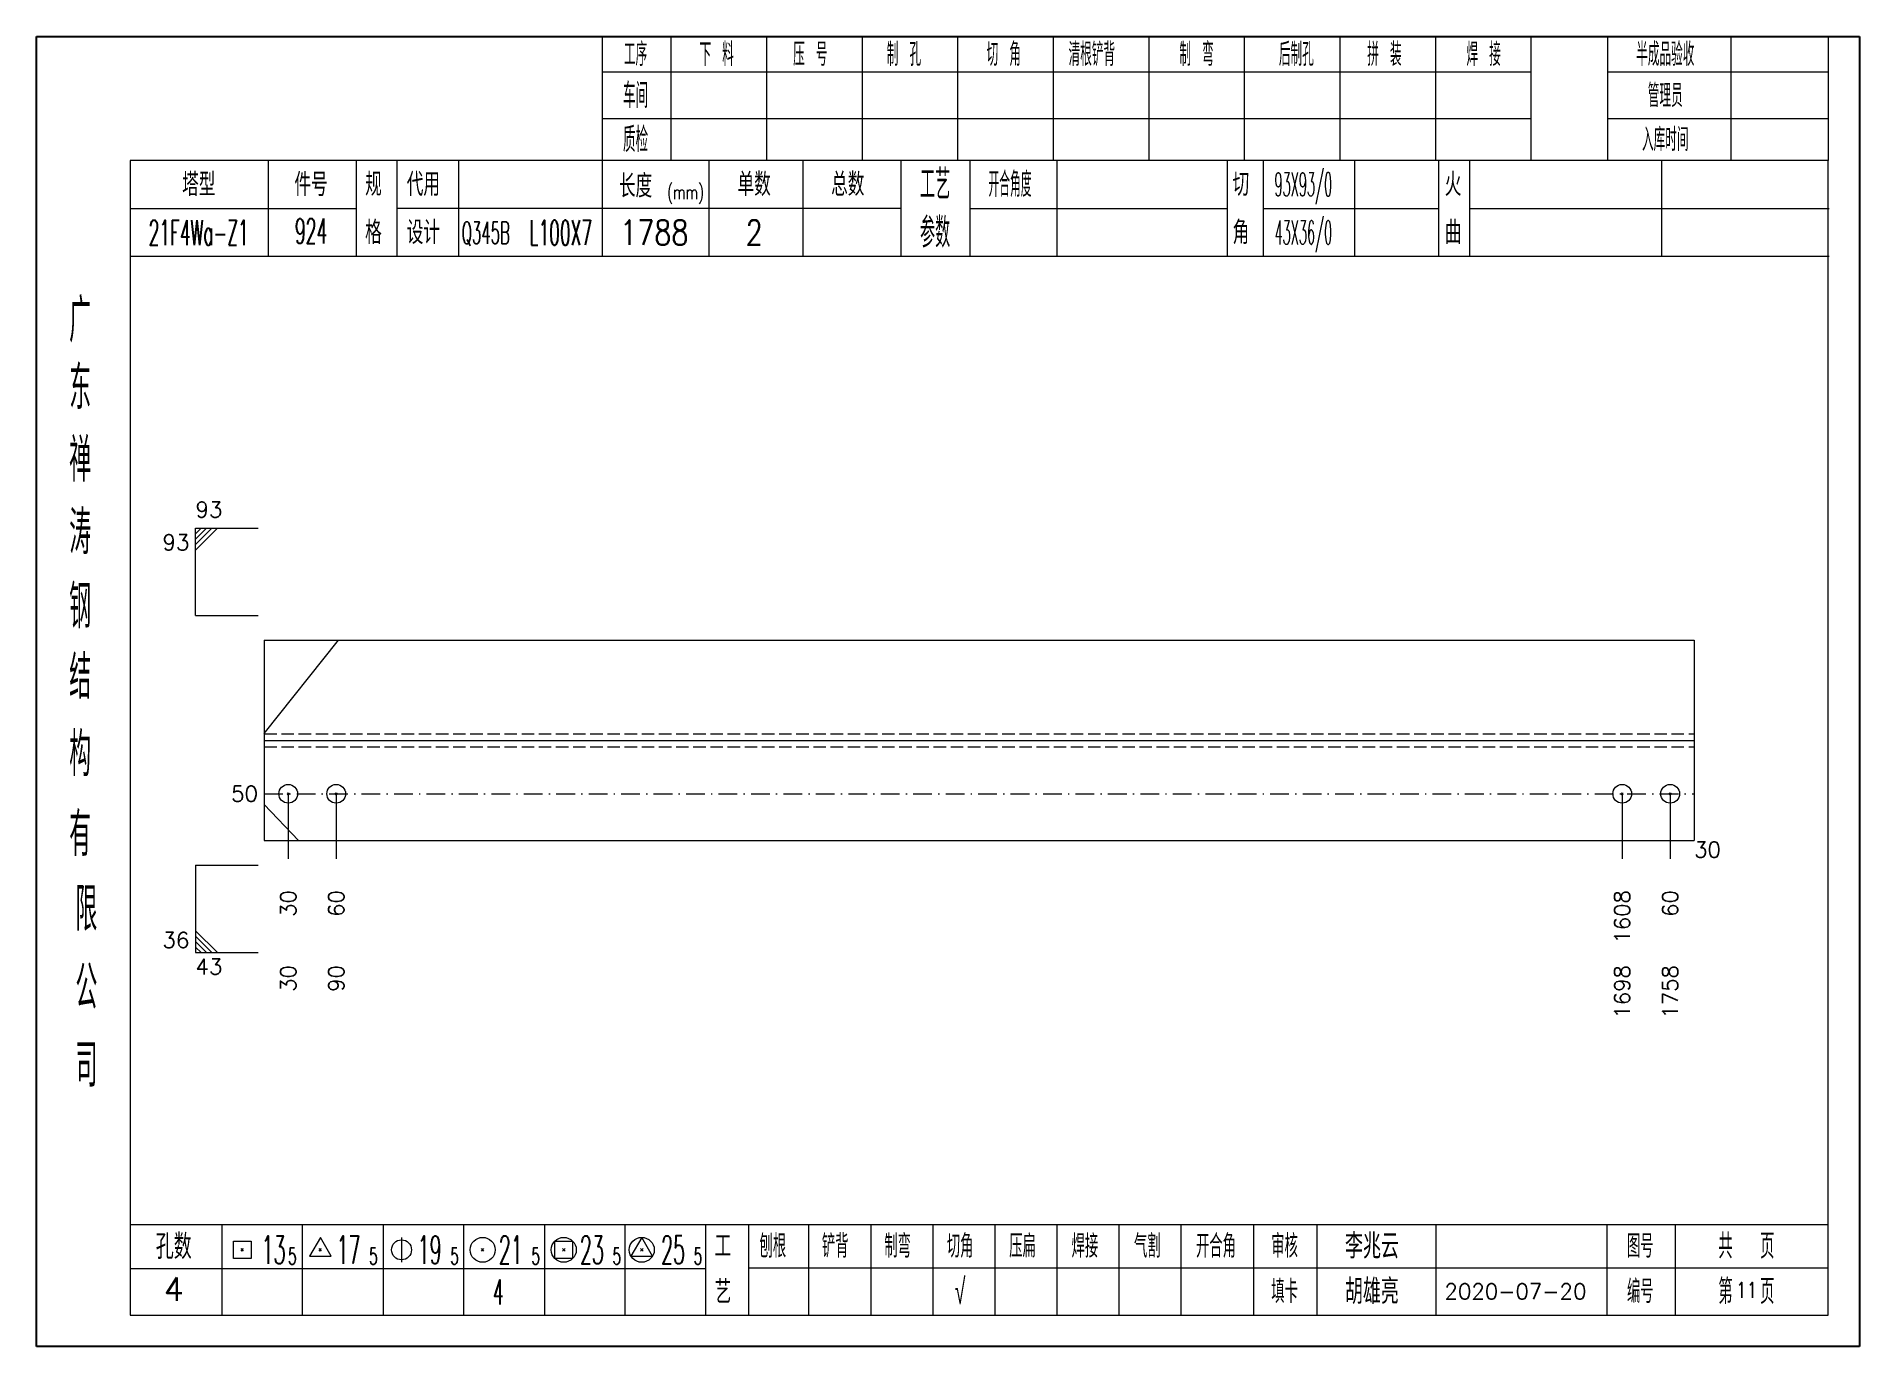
# Model space of a CAD drawing. Extents: x 1310 to 15542, y -76 to 8381.
# Drawn here: x 4637.7 to 4929.9, y -76.1 to 133.9 of the extents above; entities that cross this region are included whole.
import ezdxf
from ezdxf.enums import TextEntityAlignment as Align

# ---------------------------------------------------------------- set-up
doc = ezdxf.new("R2010")
doc.units = 0
doc.header["$MEASUREMENT"] = 0
doc.linetypes.add('一点画线', pattern=[5.2, 3, -1, 0.2, -1])
doc.linetypes.add('虚线', pattern=[2.75, 2, -0.75])
doc.layers.get('0').update_dxf_attribs({"linetype": 'CONTINUOUS', "lineweight": 25})
for name, color, linetype, lineweight in [('1', 7, 'CONTINUOUS', 25), ('4', 7, 'CONTINUOUS', 25), ('5', 7, 'CONTINUOUS', 25)]:
    doc.layers.add(name, color=color, linetype=linetype, lineweight=lineweight)
doc.styles.get("Standard").update_dxf_attribs({"font": 'simplex.shx', "width": 0.7, "height": 3, "bigfont": 'gbhzfs.shx'})

msp = doc.modelspace()

# ---------------------------------------------------------------- texts
at = {"color": 7, "linetype": 'Continuous', "lineweight": 13}
msp.add_text('93', height=2.5, dxfattribs=at).set_placement((4663.222, 56.034), align=Align.BOTTOM_LEFT)
msp.add_text('93', height=2.5, dxfattribs=at).set_placement((4662.222, 54.034), align=Align.TOP_RIGHT)
msp.add_text('50', height=2.5, dxfattribs=at).set_placement((4673.222, 12.484), align=Align.MIDDLE_RIGHT)
msp.add_text('36', height=2.5, dxfattribs=at).set_placement((4662.222, -12.966), align=Align.BOTTOM_RIGHT)
msp.add_text('43', height=2.5, dxfattribs=at).set_placement((4663.222, -13.966), align=Align.TOP_LEFT)
at = {"layer": '1', "color": 7, "linetype": 'Continuous', "lineweight": 13}
msp.add_text('30', height=2.5, dxfattribs=at).set_placement((4903.352, 3.534), align=Align.MIDDLE_LEFT)
at = {"layer": '1', "color": 8, "linetype": 'Continuous', "lineweight": 9}
for s, p in [('30', (4678.066, -2.966)), ('60', (4685.755, -2.966)), ('1608', (4891.818, -2.966)), ('60', (4899.507, -2.966))]:
    msp.add_text(s, height=2.5, rotation=90, dxfattribs=at).set_placement(p, align=Align.MIDDLE_RIGHT)
at = {"layer": '1', "color": 7, "linetype": 'Continuous', "lineweight": 13}
for s, p in [('30', (4678.066, -14.966)), ('90', (4685.755, -14.966)), ('1698', (4891.818, -14.966)), ('1758', (4899.507, -14.966))]:
    msp.add_text(s, height=2.5, rotation=90, dxfattribs=at).set_placement(p, align=Align.MIDDLE_RIGHT)
at = {"layer": '4', "color": 1, "linetype": 'Continuous', "lineweight": 25}
for s, height, width, p in [('工序', 3.7, 0.7, (4733.722, 130.991)), ('下 料', 3.7, 0.7, (4746.722, 130.991)), ('压 号', 3.7, 0.7, (4761.722, 130.991)), ('制 孔', 3.7, 0.7, (4776.722, 130.991)), ('切 角', 3.7, 0.7, (4792.722, 130.991)), ('清根铲背 ', 3.7, 0.7, (4807.722, 130.991)), (' 制 弯', 3.7, 0.7, (4822.722, 130.991)), (' 后制孔', 3.7, 0.7, (4838.722, 130.991)), ('拼 装', 3.7, 0.7, (4853.722, 130.991)), (' 焊 接', 3.7, 0.7, (4868.722, 130.991)), ('半成品验收', 3.7, 0.7, (4898.722, 130.991)), ('车间', 4, 0.7, (4733.722, 124.391)), ('管理员', 3.7, 0.7, (4898.722, 124.391)), ('质检', 4, 0.7, (4733.722, 117.331)), ('入库时间', 3.7, 0.7, (4898.722, 117.331)), ('工艺', 4.8, 0.7, (4781.722, 110.151)), ('开合角度', 4, 0.6, (4793.722, 110.151)), ('93X93/0', 3.8, 0.4, (4840.722, 110.151)), ('(mm)', 2.24, 0.7, (4741.722, 108.891)), ('参数', 4.8, 0.7, (4781.722, 102.441)), ('21F4Wa-Z1', 4, 0.5, (4663.722, 102.411)), ('924', 4, 0.5, (4681.722, 102.661)), ('Q345B', 3.5, 0.5, (4709.722, 102.391)), ('L100X7', 4, 0.5, (4721.722, 102.391)), ('1788', 4, 0.8, (4736.722, 102.441)), ('2', 4, 0.8, (4752.722, 102.441)), ('43X36/0', 3.8, 0.4, (4840.722, 102.441)), ('广', 6.96, 0.7, (4644.722, 88.361)), ('东', 6.96, 0.7, (4644.722, 77.571)), ('禅', 6.96, 0.7, (4644.722, 65.981)), ('涛', 6.96, 0.7, (4644.722, 54.381)), ('钢', 6.96, 0.7, (4644.722, 42.491)), ('结', 6.96, 0.7, (4644.722, 31.181)), ('构', 6.96, 0.7, (4644.722, 18.801)), ('有', 6.96, 0.7, (4644.722, 5.991)), ('限', 6.96, 0.7, (4645.722, -6.009)), ('公', 6.96, 0.7, (4645.722, -18.549)), ('司', 6.96, 0.7, (4645.722, -31.029)), ('13', 4.47, 0.5, (4675.722, -60.609)), ('17', 4.47, 0.5, (4687.722, -60.609)), ('19', 4.47, 0.5, (4700.722, -60.609)), ('21', 4.47, 0.5, (4713.722, -60.609)), ('23', 4.47, 0.5, (4726.722, -60.609)), ('25', 4.47, 0.5, (4739.722, -60.609)), ('刨根', 3.7, 0.8, (4755.722, -60.009)), ('铲背', 3.7, 0.8, (4765.722, -60.009)), ('制弯', 3.7, 0.8, (4775.722, -60.009)), ('切角', 3.7, 0.8, (4785.722, -60.009)), ('压扁', 3.7, 0.8, (4795.722, -60.009)), ('焊接', 3.7, 0.8, (4805.722, -60.009)), ('气割', 3.7, 0.8, (4815.722, -60.009)), ('开合角', 3.7, 0.8, (4826.722, -60.009)), ('审核', 3.7, 0.8, (4837.722, -60.009)), ('图号', 3.7, 0.8, (4894.722, -60.009)), ('共  页', 4, 0.8, (4911.722, -60.009)), ('5', 2.68, 0.6, (4678.722, -61.609)), ('5', 2.68, 0.6, (4691.722, -61.609)), ('5', 2.68, 0.6, (4704.722, -61.609)), ('5', 2.68, 0.6, (4717.722, -61.609)), ('5', 2.68, 0.6, (4730.722, -61.609)), ('5', 2.68, 0.6, (4743.722, -61.609)), ('4', 4, 0.5, (4711.722, -67.359)), ('√', 4, 0.6, (4785.722, -67.279)), ('填卡', 3.7, 0.8, (4837.722, -67.279)), ('编号', 3.7, 0.8, (4894.722, -67.279)), ('第  页', 4, 0.8, (4911.722, -67.279))]:
    msp.add_text(s, height=height, dxfattribs=dict(at, width=width)).set_placement(p, align=Align.MIDDLE_CENTER)
for s, height, p in [('塔型', 3.7, (4663.722, 110.121)), ('件号', 3.7, (4681.722, 110.121)), ('规', 3.7, (4691.722, 110.151)), ('代用', 3.7, (4699.722, 110.151)), ('长度', 3.7, (4733.722, 109.891)), ('单数', 3.7, (4752.722, 110.151)), ('总数', 3.7, (4767.722, 110.151)), ('切', 3.7, (4830.722, 110.151)), ('火', 3.7, (4864.722, 110.151)), ('格', 3.7, (4691.722, 102.441)), ('设计', 3.7, (4699.722, 102.441)), ('角', 3.7, (4830.722, 102.441)), ('曲', 3.7, (4864.722, 102.441)), ('孔数', 4, (4659.722, -60.089)), ('工', 3.7, (4747.722, -60.009)), ('李兆云', 4, (4851.722, -60.009)), ('4', 3.7, (4659.722, -66.919)), ('艺', 3.7, (4747.722, -67.359)), ('胡雄亮', 4, (4851.722, -67.279)), ('2020-07-20', 2.5, (4874.722, -67.279))]:
    msp.add_text(s, height=height, dxfattribs=at).set_placement(p, align=Align.MIDDLE_CENTER)
at = {"layer": '4', "color": 6, "linetype": 'Continuous', "lineweight": 25, "width": 0.8}
msp.add_text('11', height=2.5, dxfattribs=at).set_placement((4911.747, -67.051), align=Align.MIDDLE_CENTER)

# ---------------------------------------------------------------- blocks, each defined once
blk = doc.blocks.new('孔21.5')
at = {"layer": '5', "color": 7, "linetype": 'Continuous', "lineweight": 13}
for p, q in [((-0.1, -0.1), (0.1, 0.1)), ((0.1, -0.1), (-0.1, 0.1))]:
    blk.add_line(p, q, dxfattribs=at)
blk.add_circle((0, 0), 1, dxfattribs=at)
blk = doc.blocks.new('CTJGK')
at = {"color": 6, "linetype": 'Continuous'}
for p, q in [((0, 209.97), (292.13, 209.97)), ((0, 0), (0, 209.97)), ((292.13, 209.97), (292.13, 0)), ((292.13, 0), (0, 0))]:
    blk.add_line(p, q, dxfattribs=at)

# ---------------------------------------------------------------- linework, layer by layer
at = {"color": 7, "linetype": 'Continuous', "lineweight": 13}
for p, q in [((4663.222, 55.034), (4673.222, 55.034)), ((4663.222, 41.034), (4663.222, 55.034)), ((4664.097, 55.034), (4663.222, 54.159)), ((4664.972, 55.034), (4663.222, 53.284)), ((4665.847, 55.034), (4663.222, 52.409)), ((4666.722, 55.034), (4663.222, 51.534)), ((4663.222, 41.034), (4673.222, 41.034)), ((4674.222, 22.158), (4686.14, 37.084)), ((4678.066, 12.484), (4678.066, 2.034)), ((4685.755, 12.484), (4685.755, 2.034)), ((4891.818, 12.484), (4891.818, 2.034)), ((4899.507, 12.484), (4899.507, 2.034)), ((4674.222, 10.762), (4679.732, 4.984)), ((4663.222, 1.034), (4673.222, 1.034)), ((4663.222, 1.034), (4663.222, -12.966)), ((4666.722, -12.966), (4663.222, -9.466)), ((4665.847, -12.966), (4663.222, -10.341)), ((4664.972, -12.966), (4663.222, -11.216)), ((4664.097, -12.966), (4663.222, -12.091)), ((4663.222, -12.966), (4673.222, -12.966))]:
    msp.add_line(p, q, dxfattribs=at)
at = {"color": 7, "linetype": 'Continuous', "lineweight": 18}
for p, q in [((4674.222, 37.084), (4674.222, 4.984)), ((4674.222, 37.084), (4903.352, 37.084)), ((4903.352, 37.084), (4903.352, 4.984)), ((4674.222, 21.034), (4903.352, 21.034))]:
    msp.add_line(p, q, dxfattribs=at)
at = {"color": 1, "linetype": '虚线', "lineweight": 18}
for p, q in [((4674.222, 22.084), (4903.352, 22.084)), ((4674.222, 19.984), (4903.352, 19.984))]:
    msp.add_line(p, q, dxfattribs=at)
at = {"color": 3, "linetype": '一点画线', "lineweight": 13}
msp.add_line((4674.222, 12.484), (4903.352, 12.484), dxfattribs=at)
at = {"layer": '1', "color": 7, "linetype": 'Continuous', "lineweight": 18}
msp.add_line((4674.222, 4.984), (4903.352, 4.984), dxfattribs=at)
at = {"layer": '4', "color": 1, "linetype": 'Continuous', "lineweight": 18}
for p, q in [((4637.722, 133.861), (4637.722, -76.109)), ((4929.852, 133.861), (4637.722, 133.861)), ((4728.352, 133.861), (4728.352, 114.021)), ((4739.382, 133.861), (4739.382, 114.001)), ((4754.692, 133.861), (4754.692, 114.001)), ((4770.012, 133.861), (4770.012, 114.001)), ((4785.322, 133.861), (4785.322, 114.001)), ((4800.632, 133.861), (4800.632, 114.001)), ((4815.942, 133.861), (4815.942, 114.001)), ((4831.262, 133.861), (4831.262, 114.001)), ((4846.572, 133.861), (4846.572, 114.001)), ((4861.882, 133.861), (4861.882, 114.001)), ((4877.192, 133.861), (4877.192, 114.021)), ((4877.192, 133.861), (4877.192, 114.001)), ((4889.472, 133.861), (4889.472, 114.001)), ((4909.222, 133.861), (4909.222, 114.001)), ((4924.802, 133.861), (4924.802, 114.001)), ((4929.852, 104.061), (4929.852, 133.861)), ((4877.192, 128.131), (4728.352, 128.131)), ((4924.802, 128.131), (4889.472, 128.131)), ((4877.192, 120.651), (4728.352, 120.651)), ((4924.802, 120.651), (4889.472, 120.651)), ((4652.732, 114.001), (4652.732, -71.059)), ((4924.802, 114.001), (4652.732, 114.001)), ((4674.852, 114.011), (4674.852, 98.591)), ((4689.002, 98.591), (4689.002, 114.001)), ((4695.502, 98.591), (4695.502, 114.001)), ((4705.372, 114.001), (4705.372, 98.591)), ((4728.352, 114.021), (4728.352, 98.591)), ((4745.472, 114.001), (4745.472, 98.591)), ((4760.522, 114.001), (4760.522, 98.591)), ((4776.222, 114.001), (4776.222, 98.591)), ((4787.282, 114.001), (4787.282, 98.591)), ((4801.232, 114.001), (4801.232, 98.591)), ((4828.532, 114.001), (4828.532, 98.591)), ((4834.292, 114.001), (4834.292, 98.591)), ((4848.912, 114.001), (4848.912, 98.591)), ((4862.372, 114.001), (4862.372, 98.591)), ((4867.362, 114.001), (4867.362, 98.591)), ((4898.102, 114.001), (4898.102, 98.591)), ((4924.802, -71.059), (4924.802, 114.001)), ((4689.002, 106.241), (4652.732, 106.241)), ((4776.222, 106.291), (4695.502, 106.291)), ((4787.282, 106.291), (4828.532, 106.291)), ((4834.292, 106.291), (4862.372, 106.291)), ((4867.362, 106.291), (4924.982, 106.291)), ((4929.852, -76.109), (4929.852, 104.061)), ((4924.982, 98.591), (4652.732, 98.591)), ((4652.732, -56.529), (4924.802, -56.529)), ((4667.422, -56.529), (4667.422, -71.059)), ((4680.352, -71.059), (4680.352, -56.529)), ((4693.282, -56.529), (4693.282, -71.059)), ((4706.202, -71.059), (4706.202, -56.529)), ((4719.132, -56.529), (4719.132, -71.059)), ((4732.062, -71.059), (4732.062, -56.529)), ((4744.982, -71.059), (4744.982, -56.529)), ((4751.852, -71.059), (4751.852, -56.529)), ((4761.512, -71.059), (4761.512, -56.529)), ((4771.452, -71.059), (4771.452, -56.529)), ((4781.392, -71.059), (4781.392, -56.529)), ((4791.342, -71.059), (4791.342, -56.529)), ((4801.282, -71.059), (4801.282, -56.529)), ((4811.222, -71.059), (4811.222, -56.529)), ((4821.172, -71.059), (4821.172, -56.529)), ((4832.812, -71.059), (4832.812, -56.529)), ((4842.962, -71.059), (4842.962, -56.529)), ((4862.022, -71.059), (4862.022, -56.529)), ((4889.402, -71.059), (4889.402, -56.529)), ((4900.362, -71.059), (4900.362, -56.529)), ((4744.982, -63.659), (4652.732, -63.659)), ((4751.812, -63.499), (4924.802, -63.499)), ((4652.732, -71.059), (4924.802, -71.059)), ((4637.722, -76.109), (4929.852, -76.109))]:
    msp.add_line(p, q, dxfattribs=at)
at = {"layer": '4', "color": 7, "linetype": 'Continuous', "lineweight": 13}
for p, q in [((4669.308, -62.023), (4669.308, -59.195)), ((4669.308, -59.195), (4672.136, -59.195)), ((4670.522, -60.809), (4670.922, -60.409)), ((4670.922, -60.809), (4670.522, -60.409)), ((4672.136, -59.195), (4672.136, -62.023)), ((4683.222, -58.609), (4681.49, -61.609)), ((4683.022, -60.809), (4683.422, -60.409)), ((4683.422, -60.809), (4683.022, -60.409)), ((4684.954, -61.609), (4683.222, -58.609)), ((4696.222, -58.609), (4696.222, -62.609)), ((4709.022, -60.809), (4709.422, -60.409)), ((4709.422, -60.809), (4709.022, -60.409)), ((4720.808, -62.023), (4720.808, -59.195)), ((4720.808, -59.195), (4723.636, -59.195)), ((4722.022, -60.809), (4722.422, -60.409)), ((4722.422, -60.809), (4722.022, -60.409)), ((4723.636, -59.195), (4723.636, -62.023)), ((4734.722, -58.609), (4732.99, -61.609)), ((4734.522, -60.809), (4734.922, -60.409)), ((4734.922, -60.809), (4734.522, -60.409)), ((4736.454, -61.609), (4734.722, -58.609)), ((4672.136, -62.023), (4669.308, -62.023)), ((4681.49, -61.609), (4684.954, -61.609)), ((4723.636, -62.023), (4720.808, -62.023)), ((4732.99, -61.609), (4736.454, -61.609))]:
    msp.add_line(p, q, dxfattribs=at)
for centre, radius in [((4696.222, -60.609), 1.6), ((4709.222, -60.609), 2), ((4722.222, -60.609), 2), ((4734.722, -60.609), 2)]:
    msp.add_circle(centre, radius, dxfattribs=at)

# ---------------------------------------------------------------- block references
at = {"color": 0, "linetype": 'Continuous'}
msp.add_blockref('CTJGK', (4637.722, -76.109), dxfattribs=at)
at = {"layer": '1', "color": 8, "linetype": 'Continuous', "lineweight": 9, "xscale": 1.5, "yscale": 1.5, "zscale": 1.5}
for p in [(4678.066, 12.484), (4685.755, 12.484), (4891.818, 12.484), (4899.507, 12.484)]:
    msp.add_blockref('孔21.5', p, dxfattribs=at)

msp.set_redraw_order([(e.dxf.handle, doc.entitydb.next_handle()) for e in msp.query("TEXT MTEXT ATTDEF DIMENSION ARC_DIMENSION")])  # texts and dimensions are drawn at this point

doc.saveas('drawing.dxf')
